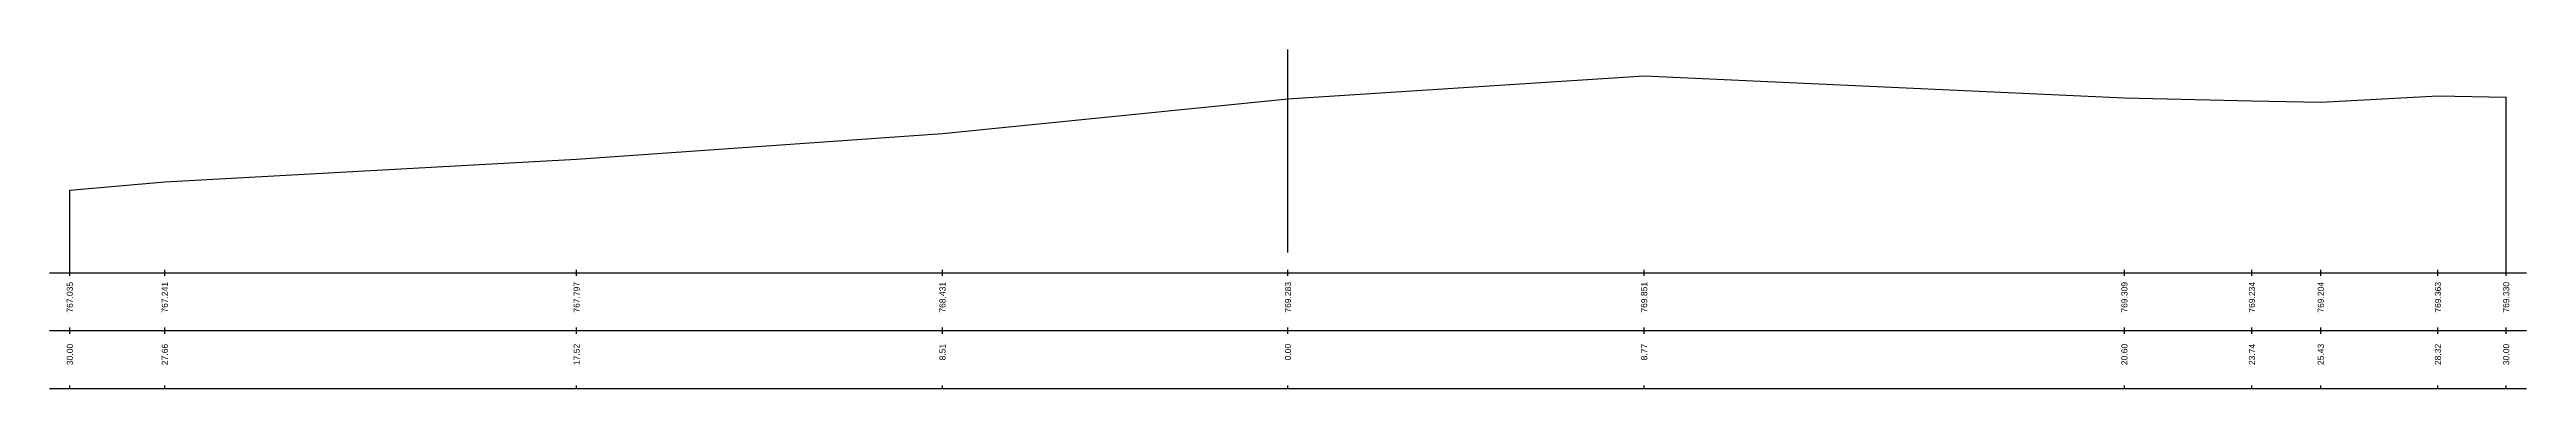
# Model space of a CAD drawing. Header units: millimetres. Extents: x 505 to 14020, y 627 to 6964.
# Drawn here: x 10264 to 10874, y 6175 to 6259 of the extents above; entities that cross this region are included whole.
import ezdxf
from ezdxf.enums import TextEntityAlignment as Align

# ---------------------------------------------------------------- set-up
doc = ezdxf.new("R2010")
doc.units = ezdxf.units.MM
for name, color, linetype in [('CL', 4, 'Continuous'), ('CS_Drawing', 7, 'Continuous'), ('GL', 3, 'Continuous')]:
    doc.layers.add(name, color=color, linetype=linetype)
doc.styles.get("Standard").update_dxf_attribs({"font": 'arial.ttf'})

msp = doc.modelspace()

# ---------------------------------------------------------------- texts
at = {"layer": 'CS_Drawing'}
for s, p in [('767.035', (10269.14, 6201.399)), ('767.241', (10292.53, 6201.399)), ('767.797', (10393.953, 6201.399)), ('768.431', (10484.043, 6201.399)), ('769.283', (10569.14, 6201.399)), ('769.851', (10656.858, 6201.399)), ('769.309', (10775.127, 6201.399)), ('769.234', (10806.525, 6201.399)), ('769.204', (10823.485, 6201.399)), ('769.363', (10852.34, 6201.399)), ('769.330', (10869.14, 6201.399)), ('30.00', (10269.14, 6186.149)), ('27.66', (10292.53, 6186.149)), ('17.52', (10393.953, 6186.149)), ('8.51', (10484.043, 6186.149)), ('0.00', (10569.14, 6186.149)), ('8.77', (10656.858, 6186.149)), ('20.60', (10775.127, 6186.149)), ('23.74', (10806.525, 6186.149)), ('25.43', (10823.485, 6186.149)), ('28.32', (10852.34, 6186.149)), ('30.00', (10869.14, 6186.149))]:
    msp.add_text(s, height=1.5, rotation=90, dxfattribs=at).set_placement(p, align=Align.MIDDLE_RIGHT)

# ---------------------------------------------------------------- linework, layer by layer
at = {"layer": 'CL', "ltscale": 10}
msp.add_line((10569.14, 6208.649), (10569.14, 6258.649), dxfattribs=at)
at = {"layer": 'CS_Drawing'}
for p, q in [((10869.14, 6203.649), (10869.14, 6246.949)), ((10269.14, 6203.649), (10269.14, 6223.999)), ((10269.14, 6202.899), (10269.14, 6204.399)), ((10292.53, 6202.899), (10292.53, 6204.399)), ((10393.953, 6202.899), (10393.953, 6204.399)), ((10484.043, 6202.899), (10484.043, 6204.399)), ((10569.14, 6202.899), (10569.14, 6204.399)), ((10656.858, 6202.899), (10656.858, 6204.399)), ((10775.127, 6202.899), (10775.127, 6204.399)), ((10806.525, 6202.899), (10806.525, 6204.399)), ((10823.485, 6202.899), (10823.485, 6204.399)), ((10852.34, 6202.899), (10852.34, 6204.399)), ((10869.14, 6202.899), (10869.14, 6204.399)), ((10264.14, 6203.649), (10874.14, 6203.649)), ((10264.14, 6189.399), (10874.14, 6189.399)), ((10264.14, 6189.399), (10874.14, 6189.399)), ((10269.14, 6188.649), (10269.14, 6190.149)), ((10292.53, 6188.649), (10292.53, 6190.149)), ((10393.953, 6188.649), (10393.953, 6190.149)), ((10484.043, 6188.649), (10484.043, 6190.149)), ((10569.14, 6188.649), (10569.14, 6190.149)), ((10656.858, 6188.649), (10656.858, 6190.149)), ((10775.127, 6188.649), (10775.127, 6190.149)), ((10806.525, 6188.649), (10806.525, 6190.149)), ((10823.485, 6188.649), (10823.485, 6190.149)), ((10852.34, 6188.649), (10852.34, 6190.149)), ((10869.14, 6188.649), (10869.14, 6190.149)), ((10264.14, 6175.149), (10874.14, 6175.149)), ((10269.14, 6175.149), (10269.14, 6175.899)), ((10292.53, 6175.149), (10292.53, 6175.899)), ((10393.953, 6175.149), (10393.953, 6175.899)), ((10484.043, 6175.149), (10484.043, 6175.899)), ((10569.14, 6175.149), (10569.14, 6175.899)), ((10656.858, 6175.149), (10656.858, 6175.899)), ((10775.127, 6175.149), (10775.127, 6175.899)), ((10806.525, 6175.149), (10806.525, 6175.899)), ((10823.485, 6175.149), (10823.485, 6175.899)), ((10852.34, 6175.149), (10852.34, 6175.899)), ((10869.14, 6175.149), (10869.14, 6175.899))]:
    msp.add_line(p, q, dxfattribs=at)
at = {"layer": 'GL'}
msp.add_lwpolyline([(10269.14, 6223.999), (10292.53, 6226.059), (10393.953, 6231.619), (10484.043, 6237.959), (10569.14, 6246.479), (10656.858, 6252.159), (10775.127, 6246.739), (10806.525, 6245.989), (10823.485, 6245.689), (10852.34, 6247.279), (10869.14, 6246.949)], dxfattribs=at)

msp.set_redraw_order([(e.dxf.handle, doc.entitydb.next_handle()) for e in msp.query("TEXT MTEXT ATTDEF DIMENSION ARC_DIMENSION")])  # texts and dimensions are drawn at this point

doc.saveas('drawing.dxf')
